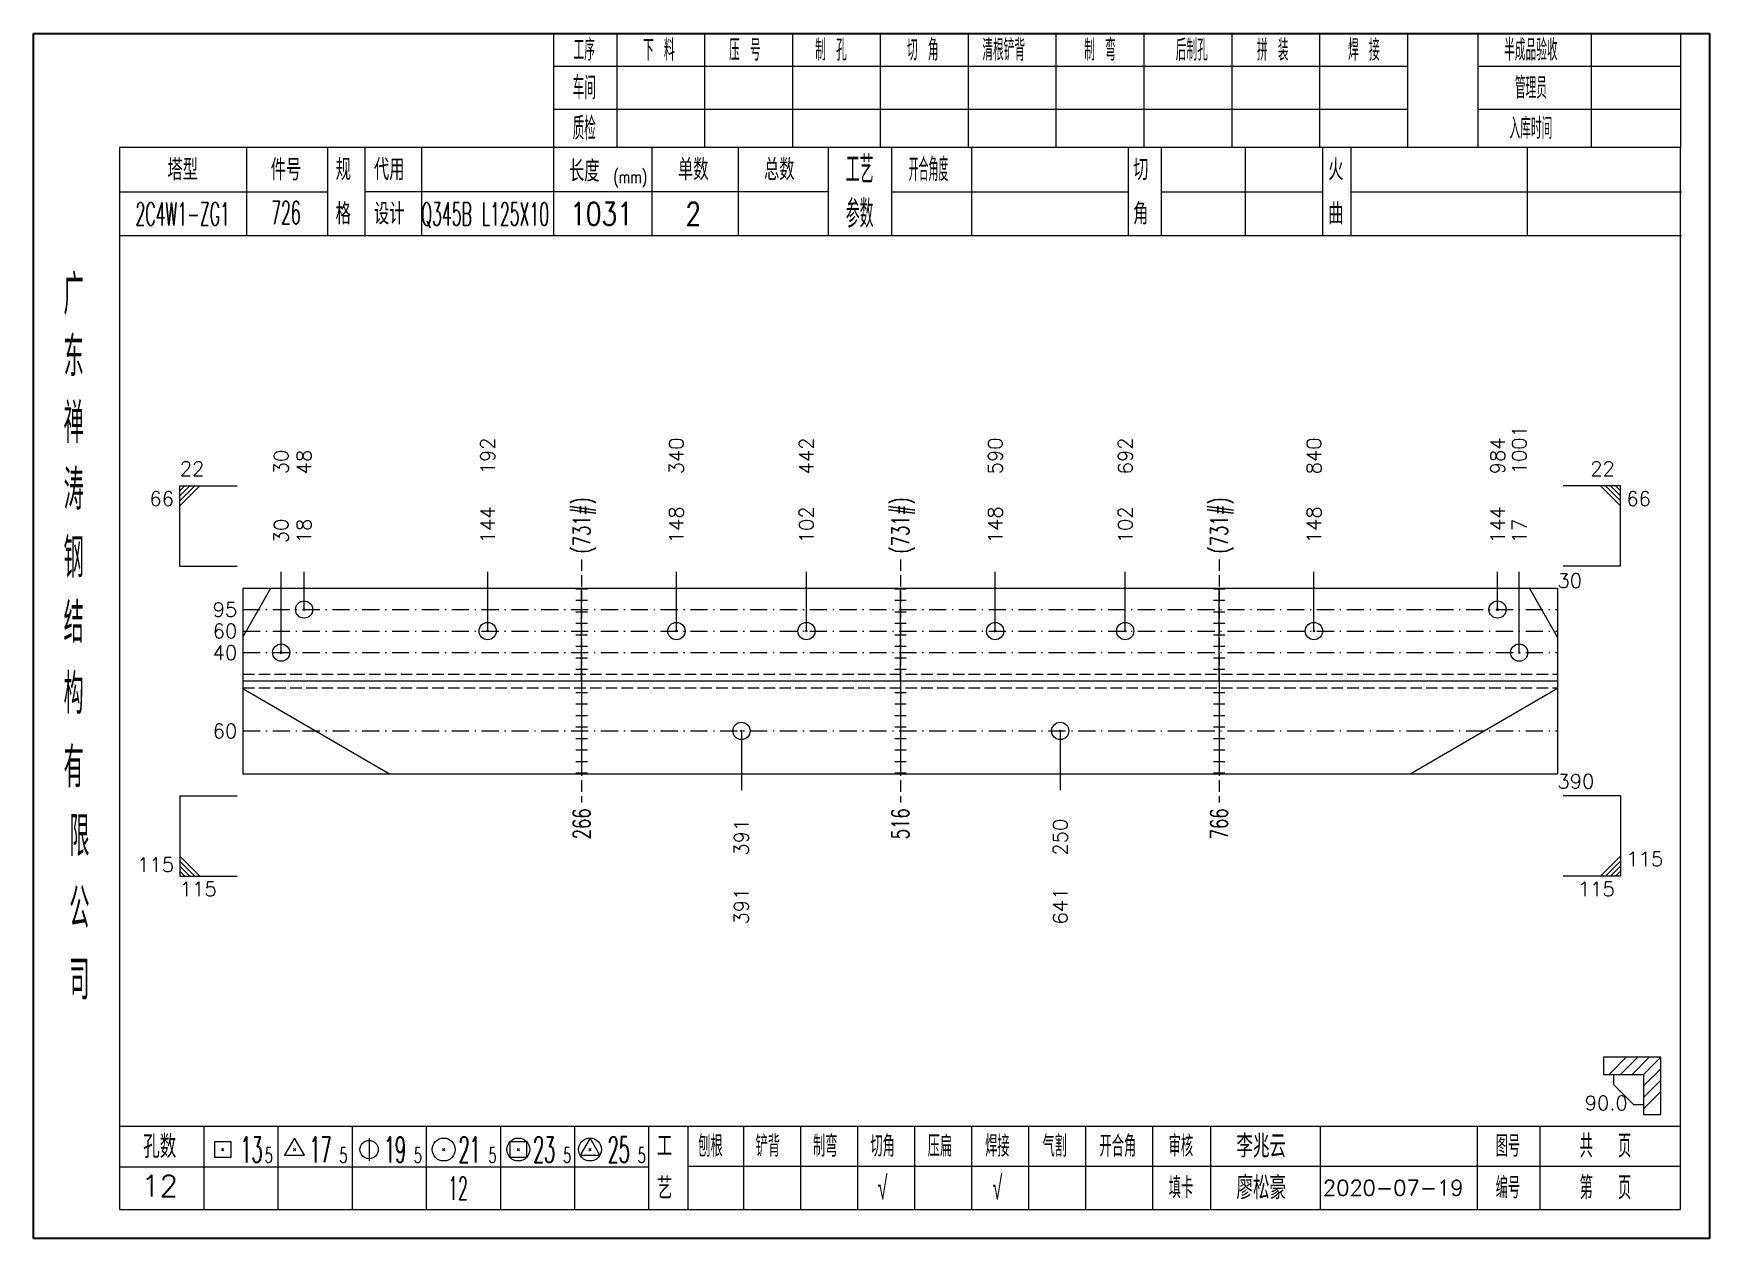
# Model space of a CAD drawing. Extents: x 154981 to 165753, y -86801 to -82885.
# Drawn here: x 163569.1 to 163861.2, y -83126.7 to -82916.7 of the extents above; entities that cross this region are included whole.
import ezdxf
from ezdxf.enums import TextEntityAlignment as Align

# ---------------------------------------------------------------- set-up
doc = ezdxf.new("R2010")
doc.units = 0
doc.header["$MEASUREMENT"] = 0
doc.linetypes.add('一点画线', pattern=[5.2, 3, -1, 0.2, -1])
doc.linetypes.add('虚线', pattern=[2.75, 2, -0.75])
doc.layers.get('0').update_dxf_attribs({"linetype": 'CONTINUOUS', "lineweight": 25})
for name, color, linetype, lineweight in [('1', 7, 'CONTINUOUS', 25), ('2', 7, 'CONTINUOUS', 25), ('4', 7, 'CONTINUOUS', 25), ('5', 7, 'CONTINUOUS', 25)]:
    doc.layers.add(name, color=color, linetype=linetype, lineweight=lineweight)
doc.styles.get("Standard").update_dxf_attribs({"font": 'simplex.shx', "width": 0.7, "height": 3, "bigfont": 'gbhzfs.shx'})

msp = doc.modelspace()

# ---------------------------------------------------------------- texts
at = {"color": 7, "linetype": 'Continuous', "lineweight": 13}
for s, p in [('192', (163648.27685, -82993.52383)), ('340', (163681.16845, -82993.52383)), ('442', (163703.83698, -82993.52383)), ('590', (163736.72859, -82993.52383)), ('692', (163759.39712, -82993.52383)), ('840', (163792.28872, -82993.52383)), ('984', (163824.29136, -82993.52383)), ('1001', (163828.06945, -82993.52383)), ('30', (163612.27388, -82993.52383)), ('48', (163616.27421, -82993.52383))]:
    msp.add_text(s, height=2.5, rotation=90, dxfattribs=at).set_placement(p, align=Align.MIDDLE_LEFT)
for s, p in [('22', (163594.60666, -82994.52383)), ('115', (163846.73666, -83062.52383))]:
    msp.add_text(s, height=2.5, dxfattribs=at).set_placement(p, align=Align.BOTTOM_LEFT)
for s, p in [('22', (163844.73666, -82994.52383)), ('115', (163593.60666, -83063.52383))]:
    msp.add_text(s, height=2.5, dxfattribs=at).set_placement(p, align=Align.BOTTOM_RIGHT)
for s, p in [('66', (163593.60666, -82996.52383)), ('115', (163844.73666, -83064.52383))]:
    msp.add_text(s, height=2.5, dxfattribs=at).set_placement(p, align=Align.TOP_RIGHT)
for s, p in [('66', (163846.73666, -82996.52383)), ('115', (163594.60666, -83064.52383))]:
    msp.add_text(s, height=2.5, dxfattribs=at).set_placement(p, align=Align.TOP_LEFT)
at = {"color": 4, "linetype": 'Continuous', "lineweight": 9}
for s, p in [('144', (163648.27685, -83005.52383)), ('148', (163681.16845, -83005.52383)), ('102', (163703.83698, -83005.52383)), ('148', (163736.72859, -83005.52383)), ('102', (163759.39712, -83005.52383)), ('148', (163792.28872, -83005.52383)), ('144', (163824.29136, -83005.52383)), ('30', (163612.27388, -83005.52383)), ('18', (163616.27421, -83005.52383)), ('17', (163828.06945, -83005.52383))]:
    msp.add_text(s, height=2.5, rotation=90, dxfattribs=at).set_placement(p, align=Align.MIDDLE_LEFT)
at = {"color": 7, "linetype": 'Continuous', "lineweight": 13}
msp.add_text('30', height=2.5, dxfattribs=at).set_placement((163834.73666, -83012.02383), align=Align.MIDDLE_LEFT)
for s, p in [('95', (163604.60666, -83017.07383)), ('60', (163604.60666, -83020.82383)), ('40', (163604.60666, -83024.57383)), ('60', (163604.60666, -83038.22383))]:
    msp.add_text(s, height=2.5, dxfattribs=at).set_placement(p, align=Align.MIDDLE_RIGHT)
at = {"layer": '1', "color": 7, "linetype": 'Continuous', "lineweight": 13}
msp.add_text('390', height=2.5, dxfattribs=at).set_placement((163834.73666, -83047.02383), align=Align.MIDDLE_LEFT)
at = {"layer": '1', "color": 4, "linetype": 'Continuous', "lineweight": 9}
for s, p in [('391', (163692.50272, -83053.52383)), ('250', (163748.06285, -83053.52383))]:
    msp.add_text(s, height=2.5, rotation=90, dxfattribs=at).set_placement(p, align=Align.MIDDLE_RIGHT)
at = {"layer": '1', "color": 7, "linetype": 'Continuous', "lineweight": 13}
for s, p in [('391', (163692.50272, -83065.52383)), ('641', (163748.06285, -83065.52383))]:
    msp.add_text(s, height=2.5, rotation=90, dxfattribs=at).set_placement(p, align=Align.MIDDLE_RIGHT)
at = {"layer": '2', "color": 7, "linetype": 'Continuous', "lineweight": 13, "width": 0.7}
for p in [(163664.65005, -83007.32383), (163720.21019, -83007.32383), (163775.77032, -83007.32383)]:
    msp.add_text('(731#)', height=3, rotation=90, dxfattribs=at).set_placement(p, align=Align.MIDDLE_LEFT)
for s, p in [('266', (163664.65005, -83051.72383)), ('516', (163720.21019, -83051.72383)), ('766', (163775.77032, -83051.72383))]:
    msp.add_text(s, height=3, rotation=90, dxfattribs=at).set_placement(p, align=Align.MIDDLE_RIGHT)
at = {"layer": '2', "color": 7, "linetype": 'Continuous', "lineweight": 13}
msp.add_text('90.0', height=2.5, dxfattribs=at).set_placement((163846.98666, -83105.08283), align=Align.BOTTOM_RIGHT)
at = {"layer": '4', "color": 1, "linetype": 'Continuous', "lineweight": 25}
for s, height, width, p in [('工序', 3.7, 0.7, (163665.10666, -82919.56733)), ('下 料', 3.7, 0.7, (163678.10666, -82919.56733)), ('压 号', 3.7, 0.7, (163693.10666, -82919.56733)), ('制 孔', 3.7, 0.7, (163708.10666, -82919.56733)), ('切 角', 3.7, 0.7, (163724.10666, -82919.56733)), ('清根铲背 ', 3.7, 0.7, (163739.10666, -82919.56733)), (' 制 弯', 3.7, 0.7, (163754.10666, -82919.56733)), (' 后制孔', 3.7, 0.7, (163770.10666, -82919.56733)), ('拼 装', 3.7, 0.7, (163785.10666, -82919.56733)), (' 焊 接', 3.7, 0.7, (163800.10666, -82919.56733)), ('半成品验收', 3.7, 0.7, (163830.10666, -82919.56733)), ('车间', 4, 0.7, (163665.10666, -82926.16733)), ('管理员', 3.7, 0.7, (163830.10666, -82926.16733)), ('质检', 4, 0.7, (163665.10666, -82933.22733)), ('入库时间', 3.7, 0.7, (163830.10666, -82933.22733)), ('工艺', 4.8, 0.7, (163713.10666, -82940.40733)), ('开合角度', 4, 0.6, (163725.10666, -82940.40733)), ('(mm)', 2.24, 0.7, (163673.10666, -82941.66733)), ('2C4W1-ZG1', 4, 0.5, (163595.10666, -82948.14733)), ('726', 4, 0.5, (163613.10666, -82947.89733)), ('Q345B', 4, 0.5, (163641.10666, -82948.16733)), ('L125X10', 4, 0.5, (163653.10666, -82948.16733)), ('1031', 4, 0.8, (163668.10666, -82948.11733)), ('2', 4, 0.8, (163684.10666, -82948.11733)), ('参数', 4.8, 0.7, (163713.10666, -82948.11733)), ('广', 6.96, 0.7, (163576.10666, -82962.19733)), ('东', 6.96, 0.7, (163576.10666, -82972.98733)), ('禅', 6.96, 0.7, (163576.10666, -82984.57733)), ('涛', 6.96, 0.7, (163576.10666, -82996.17733)), ('钢', 6.96, 0.7, (163576.10666, -83008.06733)), ('结', 6.96, 0.7, (163576.10666, -83019.37733)), ('构', 6.96, 0.7, (163576.10666, -83031.75733)), ('有', 6.96, 0.7, (163576.10666, -83044.56733)), ('限', 6.96, 0.7, (163577.10666, -83056.56733)), ('公', 6.96, 0.7, (163577.10666, -83069.10733)), ('司', 6.96, 0.7, (163577.10666, -83081.58733)), ('13', 4.47, 0.5, (163607.10666, -83111.16733)), ('5', 2.68, 0.6, (163610.10666, -83112.16733)), ('17', 4.47, 0.5, (163619.10666, -83111.16733)), ('5', 2.68, 0.6, (163623.10666, -83112.16733)), ('19', 4.47, 0.5, (163632.10666, -83111.16733)), ('5', 2.68, 0.6, (163636.10666, -83112.16733)), ('21', 4.47, 0.5, (163645.10666, -83111.16733)), ('5', 2.68, 0.6, (163649.10666, -83112.16733)), ('23', 4.47, 0.5, (163658.10666, -83111.16733)), ('5', 2.68, 0.6, (163662.10666, -83112.16733)), ('25', 4.47, 0.5, (163671.10666, -83111.16733)), ('5', 2.68, 0.6, (163675.10666, -83112.16733)), ('刨根', 3.7, 0.8, (163687.10666, -83110.56733)), ('铲背', 3.7, 0.8, (163697.10666, -83110.56733)), ('制弯', 3.7, 0.8, (163707.10666, -83110.56733)), ('切角', 3.7, 0.8, (163717.10666, -83110.56733)), ('压扁', 3.7, 0.8, (163727.10666, -83110.56733)), ('焊接', 3.7, 0.8, (163737.10666, -83110.56733)), ('气割', 3.7, 0.8, (163747.10666, -83110.56733)), ('开合角', 3.7, 0.8, (163758.10666, -83110.56733)), ('审核', 3.7, 0.8, (163769.10666, -83110.56733)), ('图号', 3.7, 0.8, (163826.10666, -83110.56733)), ('共  页', 4, 0.8, (163843.10666, -83110.56733)), ('12', 4, 0.5, (163643.10666, -83117.91733)), ('√', 4, 0.6, (163717.10666, -83117.83733)), ('√', 4, 0.6, (163737.10666, -83117.83733)), ('填卡', 3.7, 0.8, (163769.10666, -83117.83733)), ('编号', 3.7, 0.8, (163826.10666, -83117.83733)), ('第  页', 4, 0.8, (163843.10666, -83117.83733))]:
    msp.add_text(s, height=height, dxfattribs=dict(at, width=width)).set_placement(p, align=Align.MIDDLE_CENTER)
for s, height, p in [('塔型', 3.7, (163595.10666, -82940.43733)), ('件号', 3.7, (163613.10666, -82940.43733)), ('规', 3.7, (163623.10666, -82940.40733)), ('代用', 3.7, (163631.10666, -82940.40733)), ('长度', 3.7, (163665.10666, -82940.66733)), ('单数', 3.7, (163684.10666, -82940.40733)), ('总数', 3.7, (163699.10666, -82940.40733)), ('切', 3.7, (163762.10666, -82940.40733)), ('火', 3.7, (163796.10666, -82940.40733)), ('格', 3.7, (163623.10666, -82948.11733)), ('设计', 3.7, (163631.10666, -82948.11733)), ('角', 3.7, (163762.10666, -82948.11733)), ('曲', 3.7, (163796.10666, -82948.11733)), ('孔数', 4, (163591.10666, -83110.64733)), ('工', 3.7, (163679.10666, -83110.56733)), ('李兆云', 4, (163783.10666, -83110.56733)), ('12', 3.7, (163591.10666, -83117.47733)), ('艺', 3.7, (163679.10666, -83117.91733)), ('廖松豪', 4, (163783.10666, -83117.83733)), ('2020-07-19', 2.7, (163806.10666, -83117.83733))]:
    msp.add_text(s, height=height, dxfattribs=at).set_placement(p, align=Align.MIDDLE_CENTER)

# ---------------------------------------------------------------- blocks, each defined once
blk = doc.blocks.new('孔21.5')
at = {"layer": '5', "color": 7, "linetype": 'Continuous', "lineweight": 13}
for p, q in [((-0.1, -0.1), (0.1, 0.1)), ((0.1, -0.1), (-0.1, 0.1))]:
    blk.add_line(p, q, dxfattribs=at)
blk.add_circle((0, 0), 1, dxfattribs=at)
blk = doc.blocks.new('CTJGK')
at = {"color": 6, "linetype": 'Continuous'}
for p, q in [((0, 209.97), (292.13, 209.97)), ((0, 0), (0, 209.97)), ((292.13, 209.97), (292.13, 0)), ((292.13, 0), (0, 0))]:
    blk.add_line(p, q, dxfattribs=at)

# ---------------------------------------------------------------- linework, layer by layer
at = {"color": 7, "linetype": 'Continuous', "lineweight": 13}
for p, q in [((163594.60666, -82995.52383), (163604.60666, -82995.52383)), ((163594.60666, -83009.52383), (163594.60666, -82995.52383)), ((163595.48166, -82995.52383), (163594.60666, -82996.39883)), ((163596.35666, -82995.52383), (163594.60666, -82997.27383)), ((163597.23166, -82995.52383), (163594.60666, -82998.14883)), ((163598.10666, -82995.52383), (163594.60666, -82999.02383)), ((163845.73666, -82995.52383), (163835.73666, -82995.52383)), ((163842.23666, -82995.52383), (163845.73666, -82999.02383)), ((163843.11166, -82995.52383), (163845.73666, -82998.14883)), ((163843.98666, -82995.52383), (163845.73666, -82997.27383)), ((163844.86166, -82995.52383), (163845.73666, -82996.39883)), ((163845.73666, -83009.52383), (163845.73666, -82995.52383)), ((163594.60666, -83009.52383), (163604.60666, -83009.52383)), ((163612.27388, -83024.57383), (163612.27388, -83010.52383)), ((163616.27421, -83017.07383), (163616.27421, -83010.52383)), ((163648.27685, -83020.82383), (163648.27685, -83010.52383)), ((163681.16845, -83020.82383), (163681.16845, -83010.52383)), ((163703.83698, -83020.82383), (163703.83698, -83010.52383)), ((163736.72859, -83020.82383), (163736.72859, -83010.52383)), ((163759.39712, -83020.82383), (163759.39712, -83010.52383)), ((163792.28872, -83020.82383), (163792.28872, -83010.52383)), ((163824.29136, -83017.07383), (163824.29136, -83010.52383)), ((163828.06945, -83024.57383), (163828.06945, -83010.52383)), ((163845.73666, -83009.52383), (163835.73666, -83009.52383)), ((163605.60666, -83021.87743), (163610.49596, -83013.32383)), ((163834.73666, -83021.87743), (163829.84737, -83013.32383)), ((163605.60666, -83030.81983), (163631.16433, -83045.72383)), ((163834.73666, -83030.81983), (163809.179, -83045.72383)), ((163692.50272, -83038.22383), (163692.50272, -83048.52383)), ((163748.06285, -83038.22383), (163748.06285, -83048.52383)), ((163594.60666, -83049.52383), (163604.60666, -83049.52383)), ((163594.60666, -83049.52383), (163594.60666, -83063.52383)), ((163845.73666, -83049.52383), (163835.73666, -83049.52383)), ((163845.73666, -83049.52383), (163845.73666, -83063.52383)), ((163598.10666, -83063.52383), (163594.60666, -83060.02383)), ((163597.23166, -83063.52383), (163594.60666, -83060.89883)), ((163842.23666, -83063.52383), (163845.73666, -83060.02383)), ((163843.11166, -83063.52383), (163845.73666, -83060.89883)), ((163596.35666, -83063.52383), (163594.60666, -83061.77383)), ((163595.48166, -83063.52383), (163594.60666, -83062.64883)), ((163594.60666, -83063.52383), (163604.60666, -83063.52383)), ((163845.73666, -83063.52383), (163835.73666, -83063.52383)), ((163843.98666, -83063.52383), (163845.73666, -83061.77383)), ((163844.86166, -83063.52383), (163845.73666, -83062.64883))]:
    msp.add_line(p, q, dxfattribs=at)
at = {"color": 7, "linetype": 'Continuous', "lineweight": 18}
for p, q in [((163605.60666, -83013.32383), (163605.60666, -83045.72383)), ((163605.60666, -83013.32383), (163834.73666, -83013.32383)), ((163834.73666, -83013.32383), (163834.73666, -83045.72383)), ((163605.60666, -83029.52383), (163834.73666, -83029.52383))]:
    msp.add_line(p, q, dxfattribs=at)
at = {"color": 1, "linetype": '一点画线', "lineweight": 13}
for p, q in [((163605.60666, -83017.07383), (163834.73666, -83017.07383)), ((163605.60666, -83020.82383), (163834.73666, -83020.82383)), ((163605.60666, -83024.57383), (163834.73666, -83024.57383)), ((163605.60666, -83038.22383), (163834.73666, -83038.22383))]:
    msp.add_line(p, q, dxfattribs=at)
at = {"color": 6, "linetype": '虚线', "lineweight": 18}
for p, q in [((163605.60666, -83028.32383), (163834.73666, -83028.32383)), ((163605.60666, -83030.72383), (163834.73666, -83030.72383))]:
    msp.add_line(p, q, dxfattribs=at)
at = {"layer": '1', "color": 7, "linetype": 'Continuous', "lineweight": 18}
msp.add_line((163605.60666, -83045.72383), (163834.73666, -83045.72383), dxfattribs=at)
at = {"layer": '2', "color": 216, "linetype": '虚线', "lineweight": 13}
for p, q in [((163664.65005, -83008.32383), (163664.65005, -83050.72383)), ((163720.21019, -83008.32383), (163720.21019, -83050.72383)), ((163775.77032, -83008.32383), (163775.77032, -83050.72383))]:
    msp.add_line(p, q, dxfattribs=at)
at = {"layer": '2', "color": 7, "linetype": 'Continuous', "lineweight": 13}
for p, q in [((163665.65005, -83013.52383), (163663.65005, -83013.52383)), ((163664.65005, -83029.52383), (163664.65005, -83013.32383)), ((163721.21019, -83013.52383), (163719.21019, -83013.52383)), ((163720.21019, -83029.52383), (163720.21019, -83013.32383)), ((163776.77032, -83013.52383), (163774.77032, -83013.52383)), ((163775.77032, -83029.52383), (163775.77032, -83013.32383)), ((163665.65005, -83015.52383), (163663.65005, -83015.52383)), ((163721.21019, -83015.52383), (163719.21019, -83015.52383)), ((163776.77032, -83015.52383), (163774.77032, -83015.52383)), ((163665.65005, -83017.52383), (163663.65005, -83017.52383)), ((163665.65005, -83019.52383), (163663.65005, -83019.52383)), ((163721.21019, -83017.52383), (163719.21019, -83017.52383)), ((163721.21019, -83019.52383), (163719.21019, -83019.52383)), ((163776.77032, -83017.52383), (163774.77032, -83017.52383)), ((163776.77032, -83019.52383), (163774.77032, -83019.52383)), ((163665.65005, -83021.52383), (163663.65005, -83021.52383)), ((163721.21019, -83021.52383), (163719.21019, -83021.52383)), ((163776.77032, -83021.52383), (163774.77032, -83021.52383)), ((163665.65005, -83023.52383), (163663.65005, -83023.52383)), ((163665.65005, -83025.52383), (163663.65005, -83025.52383)), ((163721.21019, -83023.52383), (163719.21019, -83023.52383)), ((163721.21019, -83025.52383), (163719.21019, -83025.52383)), ((163776.77032, -83023.52383), (163774.77032, -83023.52383)), ((163776.77032, -83025.52383), (163774.77032, -83025.52383)), ((163665.65005, -83027.52383), (163663.65005, -83027.52383)), ((163721.21019, -83027.52383), (163719.21019, -83027.52383)), ((163776.77032, -83027.52383), (163774.77032, -83027.52383)), ((163663.65005, -83031.52383), (163665.65005, -83031.52383)), ((163664.65005, -83029.52383), (163664.65005, -83045.72383)), ((163719.21019, -83031.52383), (163721.21019, -83031.52383)), ((163720.21019, -83029.52383), (163720.21019, -83045.72383)), ((163774.77032, -83031.52383), (163776.77032, -83031.52383)), ((163775.77032, -83029.52383), (163775.77032, -83045.72383)), ((163663.65005, -83033.52383), (163665.65005, -83033.52383)), ((163719.21019, -83033.52383), (163721.21019, -83033.52383)), ((163774.77032, -83033.52383), (163776.77032, -83033.52383)), ((163663.65005, -83035.52383), (163665.65005, -83035.52383)), ((163663.65005, -83037.52383), (163665.65005, -83037.52383)), ((163719.21019, -83035.52383), (163721.21019, -83035.52383)), ((163719.21019, -83037.52383), (163721.21019, -83037.52383)), ((163774.77032, -83035.52383), (163776.77032, -83035.52383)), ((163774.77032, -83037.52383), (163776.77032, -83037.52383)), ((163663.65005, -83039.52383), (163665.65005, -83039.52383)), ((163719.21019, -83039.52383), (163721.21019, -83039.52383)), ((163774.77032, -83039.52383), (163776.77032, -83039.52383)), ((163663.65005, -83041.52383), (163665.65005, -83041.52383)), ((163663.65005, -83043.52383), (163665.65005, -83043.52383)), ((163719.21019, -83041.52383), (163721.21019, -83041.52383)), ((163719.21019, -83043.52383), (163721.21019, -83043.52383)), ((163774.77032, -83041.52383), (163776.77032, -83041.52383)), ((163774.77032, -83043.52383), (163776.77032, -83043.52383)), ((163663.65005, -83045.52383), (163665.65005, -83045.52383)), ((163719.21019, -83045.52383), (163721.21019, -83045.52383)), ((163774.77032, -83045.52383), (163776.77032, -83045.52383)), ((163852.73666, -83095.08283), (163842.73666, -83095.08283)), ((163842.73666, -83095.08283), (163842.73666, -83098.08283)), ((163843.73666, -83098.08283), (163846.73666, -83095.08283)), ((163845.73666, -83098.08283), (163848.73666, -83095.08283)), ((163847.73666, -83098.08283), (163850.73666, -83095.08283)), ((163849.73666, -83098.08283), (163852.73666, -83095.08283)), ((163852.73666, -83105.08283), (163852.73666, -83095.08283)), ((163842.73666, -83098.08283), (163849.73666, -83098.08283)), ((163844.48666, -83098.08283), (163844.48666, -83099.83283)), ((163849.73666, -83100.08283), (163852.73666, -83097.08283)), ((163849.73666, -83098.08283), (163849.73666, -83105.08283)), ((163849.73666, -83102.08283), (163852.73666, -83099.08283)), ((163847.98666, -83103.33283), (163844.48666, -83099.83283)), ((163849.73666, -83104.08283), (163852.73666, -83101.08283)), ((163847.98666, -83103.33283), (163849.73666, -83103.33283)), ((163849.73666, -83105.08283), (163852.73666, -83105.08283))]:
    msp.add_line(p, q, dxfattribs=at)
at = {"layer": '4', "color": 1, "linetype": 'Continuous', "lineweight": 18}
for p, q in [((163569.10666, -82916.69733), (163569.10666, -83126.66733)), ((163861.23666, -82916.69733), (163569.10666, -82916.69733)), ((163659.73666, -82916.69733), (163659.73666, -82936.53733)), ((163670.76666, -82916.69733), (163670.76666, -82936.55733)), ((163686.07666, -82916.69733), (163686.07666, -82936.55733)), ((163701.39666, -82916.69733), (163701.39666, -82936.55733)), ((163716.70666, -82916.69733), (163716.70666, -82936.55733)), ((163732.01666, -82916.69733), (163732.01666, -82936.55733)), ((163747.32666, -82916.69733), (163747.32666, -82936.55733)), ((163762.64666, -82916.69733), (163762.64666, -82936.55733)), ((163777.95666, -82916.69733), (163777.95666, -82936.55733)), ((163793.26666, -82916.69733), (163793.26666, -82936.55733)), ((163808.57666, -82916.69733), (163808.57666, -82936.53733)), ((163808.57666, -82916.69733), (163808.57666, -82936.55733)), ((163820.85666, -82916.69733), (163820.85666, -82936.55733)), ((163840.60666, -82916.69733), (163840.60666, -82936.55733)), ((163856.18666, -82916.69733), (163856.18666, -82936.55733)), ((163861.23666, -82946.49733), (163861.23666, -82916.69733)), ((163808.57666, -82922.42733), (163659.73666, -82922.42733)), ((163856.18666, -82922.42733), (163820.85666, -82922.42733)), ((163808.57666, -82929.90733), (163659.73666, -82929.90733)), ((163856.18666, -82929.90733), (163820.85666, -82929.90733)), ((163584.11666, -82936.55733), (163584.11666, -83121.61733)), ((163856.18666, -82936.55733), (163584.11666, -82936.55733)), ((163606.23666, -82936.54733), (163606.23666, -82951.96733)), ((163620.38666, -82951.96733), (163620.38666, -82936.55733)), ((163626.88666, -82951.96733), (163626.88666, -82936.55733)), ((163636.75666, -82936.55733), (163636.75666, -82951.96733)), ((163659.73666, -82936.53733), (163659.73666, -82951.96733)), ((163676.85666, -82936.55733), (163676.85666, -82951.96733)), ((163691.90666, -82936.55733), (163691.90666, -82951.96733)), ((163707.60666, -82936.55733), (163707.60666, -82951.96733)), ((163718.66666, -82936.55733), (163718.66666, -82951.96733)), ((163732.61666, -82936.55733), (163732.61666, -82951.96733)), ((163759.91666, -82936.55733), (163759.91666, -82951.96733)), ((163765.67666, -82936.55733), (163765.67666, -82951.96733)), ((163780.29666, -82936.55733), (163780.29666, -82951.96733)), ((163793.75666, -82936.55733), (163793.75666, -82951.96733)), ((163798.74666, -82936.55733), (163798.74666, -82951.96733)), ((163829.48666, -82936.55733), (163829.48666, -82951.96733)), ((163856.18666, -83121.61733), (163856.18666, -82936.55733)), ((163620.38666, -82944.31733), (163584.11666, -82944.31733)), ((163707.60666, -82944.26733), (163626.88666, -82944.26733)), ((163718.66666, -82944.26733), (163759.91666, -82944.26733)), ((163765.67666, -82944.26733), (163793.75666, -82944.26733)), ((163798.74666, -82944.26733), (163856.36666, -82944.26733)), ((163861.23666, -83126.66733), (163861.23666, -82946.49733)), ((163856.36666, -82951.96733), (163584.11666, -82951.96733)), ((163584.11666, -83107.08733), (163856.18666, -83107.08733)), ((163598.80666, -83107.08733), (163598.80666, -83121.61733)), ((163611.73666, -83121.61733), (163611.73666, -83107.08733)), ((163624.66666, -83107.08733), (163624.66666, -83121.61733)), ((163637.58666, -83121.61733), (163637.58666, -83107.08733)), ((163650.51666, -83107.08733), (163650.51666, -83121.61733)), ((163663.44666, -83121.61733), (163663.44666, -83107.08733)), ((163676.36666, -83121.61733), (163676.36666, -83107.08733)), ((163683.23666, -83121.61733), (163683.23666, -83107.08733)), ((163692.89666, -83121.61733), (163692.89666, -83107.08733)), ((163702.83666, -83121.61733), (163702.83666, -83107.08733)), ((163712.77666, -83121.61733), (163712.77666, -83107.08733)), ((163722.72666, -83121.61733), (163722.72666, -83107.08733)), ((163732.66666, -83121.61733), (163732.66666, -83107.08733)), ((163742.60666, -83121.61733), (163742.60666, -83107.08733)), ((163752.55666, -83121.61733), (163752.55666, -83107.08733)), ((163764.19666, -83121.61733), (163764.19666, -83107.08733)), ((163774.34666, -83121.61733), (163774.34666, -83107.08733)), ((163793.40666, -83121.61733), (163793.40666, -83107.08733)), ((163820.78666, -83121.61733), (163820.78666, -83107.08733)), ((163831.74666, -83121.61733), (163831.74666, -83107.08733)), ((163676.36666, -83114.21733), (163584.11666, -83114.21733)), ((163683.19666, -83114.05733), (163856.18666, -83114.05733)), ((163584.11666, -83121.61733), (163856.18666, -83121.61733)), ((163569.10666, -83126.66733), (163861.23666, -83126.66733))]:
    msp.add_line(p, q, dxfattribs=at)
at = {"layer": '4', "color": 7, "linetype": 'Continuous', "lineweight": 13}
for p, q in [((163600.69266, -83112.58133), (163600.69266, -83109.75333)), ((163600.69266, -83109.75333), (163603.52066, -83109.75333)), ((163601.90666, -83111.36733), (163602.30666, -83110.96733)), ((163602.30666, -83111.36733), (163601.90666, -83110.96733)), ((163603.52066, -83109.75333), (163603.52066, -83112.58133)), ((163614.60666, -83109.16733), (163612.87466, -83112.16733)), ((163614.40666, -83111.36733), (163614.80666, -83110.96733)), ((163614.80666, -83111.36733), (163614.40666, -83110.96733)), ((163616.33866, -83112.16733), (163614.60666, -83109.16733)), ((163627.60666, -83109.16733), (163627.60666, -83113.16733)), ((163640.40666, -83111.36733), (163640.80666, -83110.96733)), ((163640.80666, -83111.36733), (163640.40666, -83110.96733)), ((163652.19266, -83112.58133), (163652.19266, -83109.75333)), ((163652.19266, -83109.75333), (163655.02066, -83109.75333)), ((163653.40666, -83111.36733), (163653.80666, -83110.96733)), ((163653.80666, -83111.36733), (163653.40666, -83110.96733)), ((163655.02066, -83109.75333), (163655.02066, -83112.58133)), ((163666.10666, -83109.16733), (163664.37466, -83112.16733)), ((163665.90666, -83111.36733), (163666.30666, -83110.96733)), ((163666.30666, -83111.36733), (163665.90666, -83110.96733)), ((163667.83866, -83112.16733), (163666.10666, -83109.16733)), ((163603.52066, -83112.58133), (163600.69266, -83112.58133)), ((163612.87466, -83112.16733), (163616.33866, -83112.16733)), ((163655.02066, -83112.58133), (163652.19266, -83112.58133)), ((163664.37466, -83112.16733), (163667.83866, -83112.16733))]:
    msp.add_line(p, q, dxfattribs=at)
for centre, radius in [((163627.60666, -83111.16733), 1.6), ((163640.60666, -83111.16733), 2), ((163653.60666, -83111.16733), 2), ((163666.10666, -83111.16733), 2)]:
    msp.add_circle(centre, radius, dxfattribs=at)

# ---------------------------------------------------------------- block references
at = {"color": 0, "linetype": 'Continuous'}
msp.add_blockref('CTJGK', (163569.10666, -83126.66733), dxfattribs=at)
at = {"color": 4, "linetype": 'Continuous', "lineweight": 9, "xscale": 1.5, "yscale": 1.5, "zscale": 1.5}
for p in [(163616.27421, -83017.07383), (163824.29136, -83017.07383), (163648.27685, -83020.82383), (163681.16845, -83020.82383), (163703.83698, -83020.82383), (163736.72859, -83020.82383), (163759.39712, -83020.82383), (163792.28872, -83020.82383), (163612.27388, -83024.57383), (163828.06945, -83024.57383)]:
    msp.add_blockref('孔21.5', p, dxfattribs=at)
at = {"layer": '1', "color": 4, "linetype": 'Continuous', "lineweight": 9, "xscale": 1.5, "yscale": 1.5, "zscale": 1.5}
for p in [(163692.50272, -83038.22383), (163748.06285, -83038.22383)]:
    msp.add_blockref('孔21.5', p, dxfattribs=at)

msp.set_redraw_order([(e.dxf.handle, doc.entitydb.next_handle()) for e in msp.query("TEXT MTEXT ATTDEF DIMENSION ARC_DIMENSION")])  # texts and dimensions are drawn at this point

doc.saveas('drawing.dxf')
